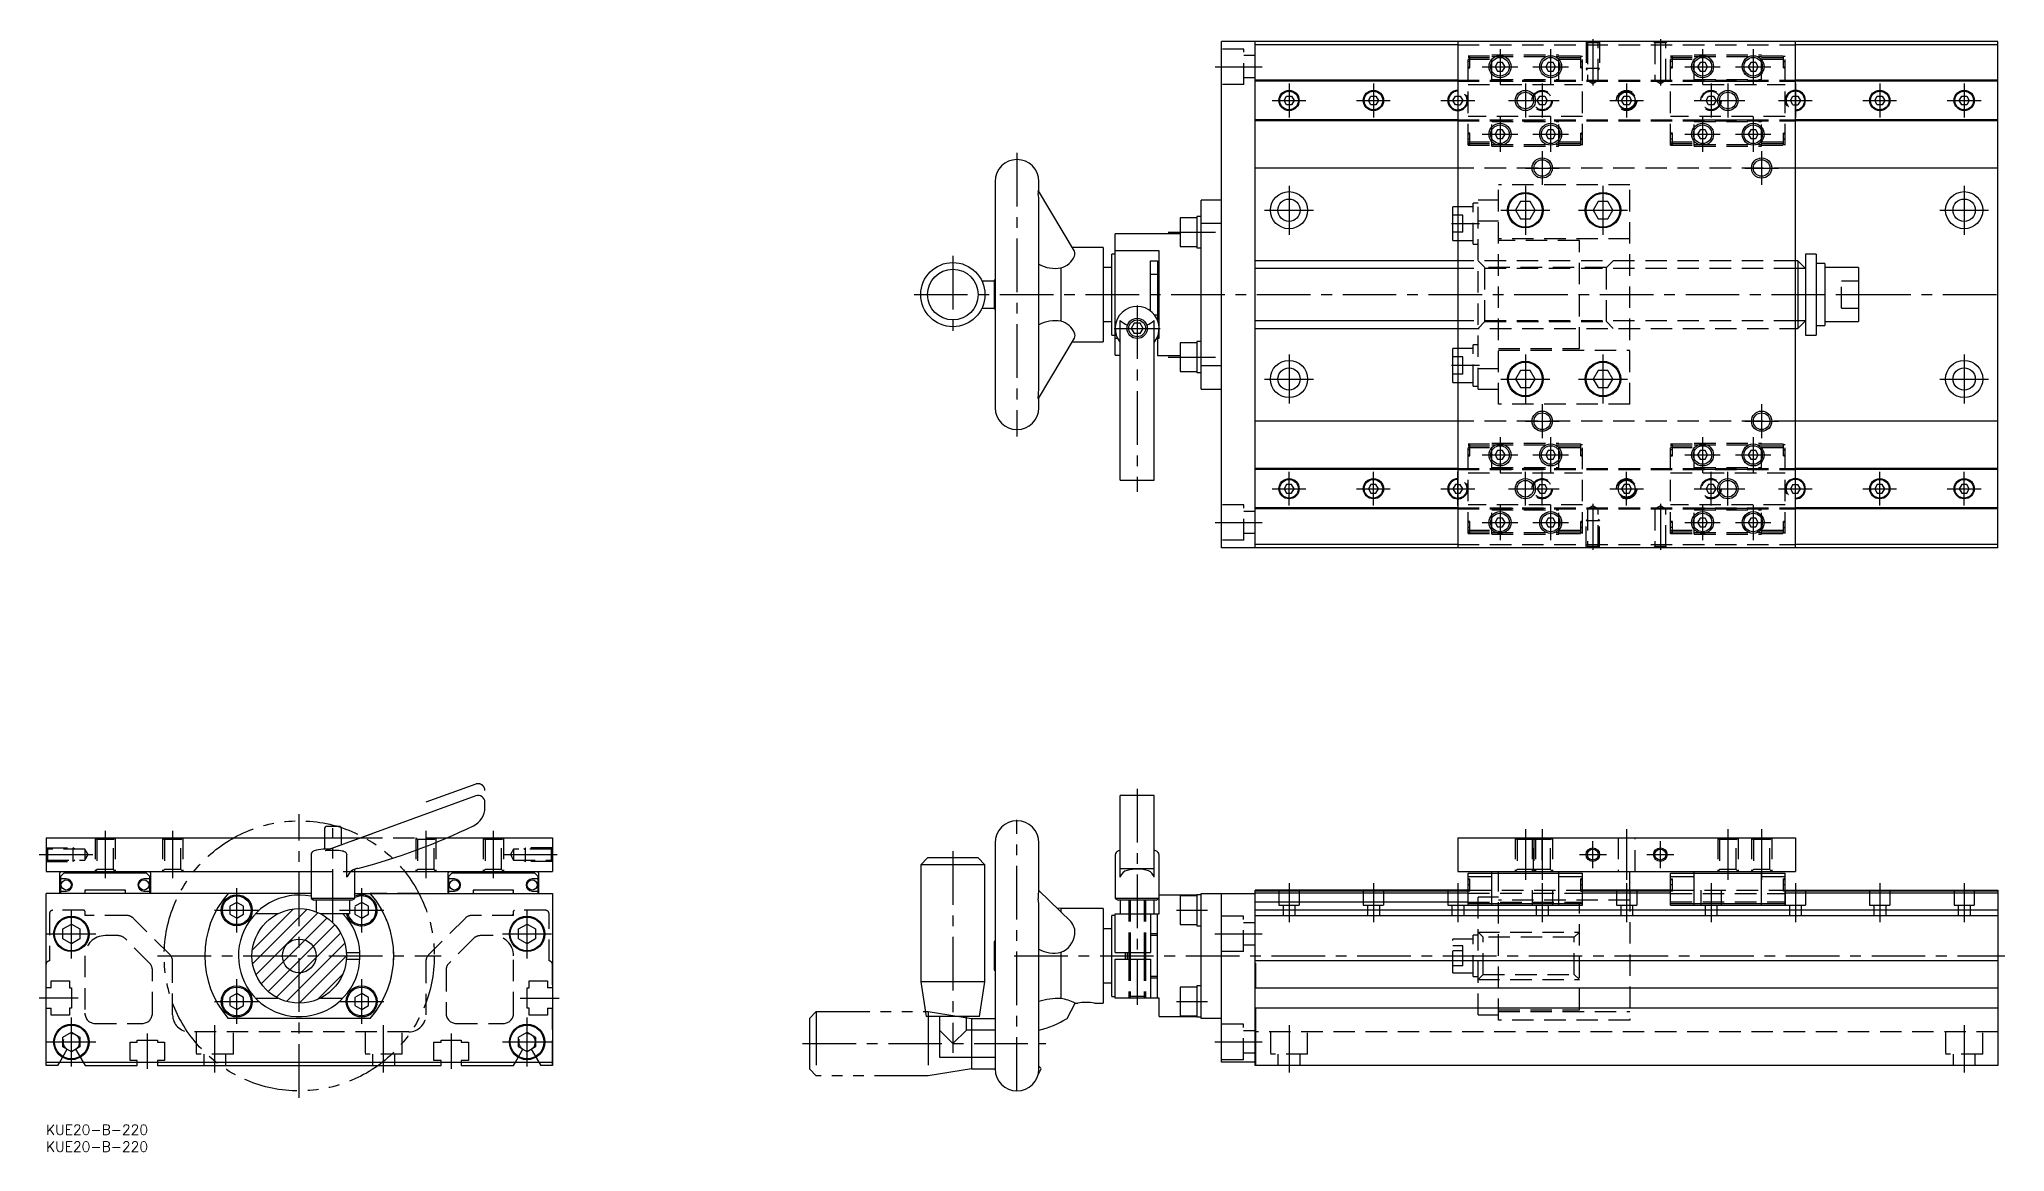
# Model space of a CAD drawing. Extents: x -2 to 580, y -8 to 322.
import ezdxf

# ---------------------------------------------------------------- set-up
doc = ezdxf.new("R2010")
doc.units = 0
doc.header["$LTSCALE"] = 0.5
for name, pattern in [('CENTER', [50.8, 31.75, -6.35, 6.35, -6.35]), ('DASHED', [19.05, 12.7, -6.35]), ('PHANTOM', [63.5, 31.75, -6.35, 6.35, -6.35, 6.35, -6.35])]:
    doc.linetypes.add(name, pattern=pattern)
for name, color, linetype in [('MSM_CENTER', 1, 'CENTER'), ('MSM_CONTINUOUS', 7, 'CONTINUOUS'), ('MSM_DASHED', 4, 'DASHED'), ('MSM_IMAGINARY', 6, 'PHANTOM'), ('MSM_NARROW', 5, 'CONTINUOUS'), ('MSM_PART_NUMBER', 7, 'CONTINUOUS')]:
    doc.layers.add(name, color=color, linetype=linetype)
doc.styles.get("Standard").update_dxf_attribs({"font": 'txt.shx', "height": 3, "bigfont": 'bigfont.shx'})

# ---------------------------------------------------------------- blocks, each defined once
blk = doc.blocks.new('*U6')
at = {"layer": 'MSM_PART_NUMBER'}
blk.add_text('KUE20-B-220', height=3, dxfattribs=at).set_placement((0, -3))
blk = doc.blocks.new('*U7')
at = {"layer": 'MSM_PART_NUMBER'}
blk.add_text('KUE20-B-220', height=3, dxfattribs=at).set_placement((0, -8))

msp = doc.modelspace()

# ---------------------------------------------------------------- linework, layer by layer
at = {"layer": 'MSM_CENTER'}
for p, q in [((458.23, 321.5), (458.23, 307.82)), ((478.23, 321.5), (478.23, 307.82)), ((421.81, 314.88), (421.26, 314.88)), ((430.73, 318.63), (430.73, 308.13)), ((445.73, 318.63), (445.73, 308.13)), ((455.21, 314.88), (454.66, 314.88)), ((481.81, 314.88), (481.26, 314.88)), ((490.73, 318.63), (490.73, 308.13)), ((505.73, 318.63), (505.73, 308.13)), ((515.21, 314.88), (514.66, 314.88)), ((346.31, 313.38), (360.31, 313.38)), ((425.48, 313.38), (435.98, 313.38)), ((440.48, 313.38), (450.98, 313.38)), ((485.48, 313.38), (495.98, 313.38)), ((500.48, 313.38), (510.98, 313.38)), ((363.23, 303.38), (373.23, 303.38)), ((368.23, 308.38), (368.23, 298.38)), ((388.23, 303.38), (398.23, 303.38)), ((393.23, 308.38), (393.23, 298.38)), ((413.23, 303.38), (423.23, 303.38)), ((418.23, 308.38), (418.23, 298.38)), ((433.23, 303.38), (448.23, 303.38)), ((438.23, 308.38), (438.23, 298.38)), ((443.23, 308.38), (443.23, 298.38)), ((463.23, 303.38), (473.23, 303.38)), ((468.23, 308.38), (468.23, 298.38)), ((488.23, 303.38), (503.23, 303.38)), ((493.23, 308.38), (493.23, 298.38)), ((498.23, 308.38), (498.23, 298.38)), ((513.23, 303.38), (523.23, 303.38)), ((518.23, 308.38), (518.23, 298.38)), ((538.23, 303.38), (548.23, 303.38)), ((543.23, 308.38), (543.23, 298.38)), ((563.23, 303.38), (573.23, 303.38)), ((568.23, 308.38), (568.23, 298.38)), ((430.73, 298.63), (430.73, 288.13)), ((445.73, 298.63), (445.73, 288.13)), ((490.73, 298.63), (490.73, 288.13)), ((505.73, 298.63), (505.73, 288.13)), ((421.81, 291.88), (421.26, 291.88)), ((425.48, 293.38), (435.98, 293.38)), ((440.48, 293.38), (450.98, 293.38)), ((455.21, 291.88), (454.66, 291.88)), ((481.81, 291.88), (481.26, 291.88)), ((485.48, 293.38), (495.98, 293.38)), ((500.48, 293.38), (510.98, 293.38)), ((515.21, 291.88), (514.66, 291.88)), ((287.63, 287.88), (287.63, 203.88)), ((443.23, 288.38), (443.23, 278.38)), ((508.23, 288.38), (508.23, 278.38)), ((438.23, 283.38), (448.23, 283.38)), ((503.23, 283.38), (513.23, 283.38)), ((368.23, 278.13), (368.23, 263.63)), ((438.23, 278.13), (438.23, 263.63)), ((461.23, 278.13), (461.23, 263.63)), ((568.23, 278.13), (568.23, 263.63)), ((360.98, 270.88), (375.48, 270.88)), ((430.98, 270.88), (445.48, 270.88)), ((453.98, 270.88), (468.48, 270.88)), ((560.98, 270.88), (575.48, 270.88)), ((332.41, 264.38), (346.41, 264.38)), ((424.61, 266.88), (416.36, 266.88)), ((268.63, 257.38), (268.63, 234.38)), ((257.13, 245.88), (580.23, 245.88)), ((323.23, 242.7), (323.23, 187.44)), ((316.41, 235.88), (330.06, 235.88)), ((332.41, 227.38), (346.41, 227.38)), ((368.23, 228.13), (368.23, 213.63)), ((438.23, 228.13), (438.23, 213.63)), ((461.23, 228.13), (461.23, 213.63)), ((568.23, 228.13), (568.23, 213.63)), ((424.61, 224.88), (416.36, 224.88)), ((360.98, 220.88), (375.48, 220.88)), ((430.98, 220.88), (445.48, 220.88)), ((453.98, 220.88), (468.48, 220.88)), ((560.98, 220.88), (575.48, 220.88)), ((443.23, 213.38), (443.23, 203.38)), ((508.23, 213.38), (508.23, 203.38)), ((438.23, 208.38), (448.23, 208.38)), ((503.23, 208.38), (513.23, 208.38)), ((421.81, 199.88), (421.26, 199.88)), ((425.48, 198.38), (435.98, 198.38)), ((430.73, 203.63), (430.73, 193.13)), ((440.48, 198.38), (450.98, 198.38)), ((445.73, 203.63), (445.73, 193.13)), ((455.21, 199.88), (454.66, 199.88)), ((481.81, 199.88), (481.26, 199.88)), ((485.48, 198.38), (495.98, 198.38)), ((490.73, 203.63), (490.73, 193.13)), ((500.48, 198.38), (510.98, 198.38)), ((505.73, 203.63), (505.73, 193.13)), ((515.21, 199.88), (514.66, 199.88)), ((368.23, 183.38), (368.23, 193.38)), ((393.23, 183.38), (393.23, 193.38)), ((418.23, 183.38), (418.23, 193.38)), ((438.23, 183.38), (438.23, 193.38)), ((443.23, 183.38), (443.23, 193.38)), ((468.23, 183.38), (468.23, 193.38)), ((493.23, 183.38), (493.23, 193.38)), ((498.23, 183.38), (498.23, 193.38)), ((518.23, 183.38), (518.23, 193.38)), ((543.23, 183.38), (543.23, 193.38)), ((568.23, 183.38), (568.23, 193.38)), ((363.23, 188.38), (373.23, 188.38)), ((388.23, 188.38), (398.23, 188.38)), ((413.23, 188.38), (423.23, 188.38)), ((433.23, 188.38), (448.23, 188.38)), ((463.23, 188.38), (473.23, 188.38)), ((488.23, 188.38), (503.23, 188.38)), ((513.23, 188.38), (523.23, 188.38)), ((538.23, 188.38), (548.23, 188.38)), ((563.23, 188.38), (573.23, 188.38)), ((430.73, 183.63), (430.73, 173.13)), ((445.73, 183.63), (445.73, 173.13)), ((458.23, 183.94), (458.23, 170.26)), ((478.23, 183.94), (478.23, 170.26)), ((490.73, 183.63), (490.73, 173.13)), ((505.73, 183.63), (505.73, 173.13)), ((346.31, 178.38), (360.31, 178.38)), ((421.81, 176.88), (421.26, 176.88)), ((425.48, 178.38), (435.98, 178.38)), ((440.48, 178.38), (450.98, 178.38)), ((455.21, 176.88), (454.66, 176.88)), ((481.81, 176.88), (481.26, 176.88)), ((485.48, 178.38), (495.98, 178.38)), ((500.48, 178.38), (510.98, 178.38)), ((515.21, 176.88), (514.66, 176.88)), ((323.23, 99.5), (323.23, 35.5)), ((75, 8), (75, 92)), ((85, 59.8), (85, 87.8)), ((287.63, 10), (287.63, 90.33)), ((438.23, 87.5), (438.23, 72.5)), ((443.23, 87.5), (443.23, 72.5)), ((468.23, 87.5), (468.23, 72.5)), ((498.23, 87.5), (498.23, 72.5)), ((508.23, 87.5), (508.23, 72.5)), ((17.5, 87), (17.5, 73)), ((37.5, 87), (37.5, 73)), ((112.5, 87), (112.5, 73)), ((132.5, 87), (132.5, 73)), ((458.23, 76), (458.23, 84)), ((478.23, 76), (478.23, 84)), ((-2, 80), (14.44, 80)), ((135.56, 80), (152, 80)), ((268.63, 81), (268.63, 21.25)), ((454.23, 80), (462.23, 80)), ((474.23, 80), (482.23, 80)), ((56.5, 56.9), (56.5, 70.1)), ((93.5, 56.9), (93.5, 70.1)), ((368.23, 71.5), (368.23, 60)), ((393.23, 71.5), (393.23, 60)), ((418.23, 71.5), (418.23, 60)), ((421.81, 71), (421.26, 71)), ((443.23, 71.5), (443.23, 60)), ((455.21, 71), (454.66, 71)), ((468.23, 71.5), (468.23, 60)), ((481.81, 71), (481.26, 71)), ((493.23, 71.5), (493.23, 60)), ((515.21, 71), (514.66, 71)), ((518.23, 71.5), (518.23, 60)), ((543.23, 71.5), (543.23, 60)), ((568.23, 71.5), (568.23, 60)), ((7.5, 49.25), (7.5, 63.75)), ((49.9, 63.5), (63.1, 63.5)), ((86.9, 63.5), (100.1, 63.5)), ((142.5, 49.25), (142.5, 63.75)), ((334.93, 63.5), (344.03, 63.5)), ((0.25, 56.5), (14.75, 56.5)), ((135.25, 56.5), (149.75, 56.5)), ((346.23, 56.5), (360.23, 56.5)), ((33, 50), (117, 50)), ((286.83, 50), (580.23, 50)), ((56.5, 29.9), (56.5, 43.1)), ((93.5, 29.9), (93.5, 43.1)), ((9.5, 37.5), (-2, 37.5)), ((49.9, 36.5), (63.1, 36.5)), ((86.9, 36.5), (100.1, 36.5)), ((140.5, 37.5), (152, 37.5)), ((334.93, 36.5), (344.03, 36.5)), ((7.5, 17.25), (7.5, 31.75)), ((50, 15.5), (50, 29.5)), ((100, 15.5), (100, 29.5)), ((142.5, 17.25), (142.5, 31.75)), ((368.23, 29.5), (368.23, 15.5)), ((568.23, 29.5), (568.23, 15.5)), ((0.25, 24.5), (14.75, 24.5)), ((30, 27), (30, 16.5)), ((120, 27), (120, 16.5)), ((135.25, 24.5), (149.75, 24.5)), ((224.13, 24), (296.13, 24)), ((346.23, 24.5), (360.28, 24.5))]:
    msp.add_line(p, q, dxfattribs=at)
at = {"layer": 'MSM_CONTINUOUS'}
for p, q in [((348.23, 170.88), (348.23, 320.88)), ((358.23, 320.88), (348.23, 320.88)), ((358.23, 170.88), (358.23, 320.88)), ((358.23, 320.83), (358.28, 320.83)), ((578.23, 320.88), (358.28, 320.88)), ((358.28, 320.88), (358.28, 320.83)), ((418.23, 320.88), (418.23, 170.88)), ((518.23, 170.88), (518.23, 320.88)), ((578.23, 170.88), (578.23, 320.88)), ((418.23, 319.88), (358.23, 319.88)), ((429.99, 314.66), (429.26, 313.38)), ((431.47, 314.66), (429.99, 314.66)), ((432.21, 313.38), (431.47, 314.66)), ((444.99, 314.66), (444.26, 313.38)), ((446.47, 314.66), (444.99, 314.66)), ((447.21, 313.38), (446.47, 314.66)), ((489.99, 314.66), (489.26, 313.38)), ((491.47, 314.66), (489.99, 314.66)), ((492.21, 313.38), (491.47, 314.66)), ((504.99, 314.66), (504.26, 313.38)), ((506.47, 314.66), (504.99, 314.66)), ((507.21, 313.38), (506.47, 314.66)), ((578.23, 319.88), (518.23, 319.88)), ((418.23, 309.38), (358.23, 309.38)), ((418.23, 309.08), (358.23, 309.08)), ((429.26, 313.38), (429.99, 312.1)), ((429.99, 312.1), (431.47, 312.1)), ((431.47, 312.1), (432.21, 313.38)), ((444.26, 313.38), (444.99, 312.1)), ((444.99, 312.1), (446.47, 312.1)), ((446.47, 312.1), (447.21, 313.38)), ((489.26, 313.38), (489.99, 312.1)), ((489.99, 312.1), (491.47, 312.1)), ((491.47, 312.1), (492.21, 313.38)), ((504.26, 313.38), (504.99, 312.1)), ((504.99, 312.1), (506.47, 312.1)), ((506.47, 312.1), (507.21, 313.38)), ((578.23, 309.38), (518.23, 309.38)), ((578.18, 309.08), (518.23, 309.08)), ((578.18, 297.38), (578.18, 309.38)), ((366.76, 303.38), (367.49, 304.66)), ((367.49, 302.1), (366.76, 303.38)), ((367.49, 304.66), (368.97, 304.66)), ((368.97, 304.66), (369.71, 303.38)), ((369.71, 303.38), (368.97, 302.1)), ((391.76, 303.38), (392.49, 304.66)), ((392.49, 302.1), (391.76, 303.38)), ((392.49, 304.66), (393.97, 304.66)), ((393.97, 304.66), (394.71, 303.38)), ((394.71, 303.38), (393.97, 302.1)), ((416.76, 303.38), (417.49, 304.66)), ((417.49, 302.1), (416.76, 303.38)), ((417.49, 304.66), (418.23, 304.66)), ((466.76, 303.38), (467.49, 304.66)), ((467.49, 302.1), (466.76, 303.38)), ((467.49, 304.66), (468.97, 304.66)), ((468.97, 304.66), (469.71, 303.38)), ((469.71, 303.38), (468.97, 302.1)), ((518.23, 304.66), (518.97, 304.66)), ((518.97, 304.66), (519.71, 303.38)), ((519.71, 303.38), (518.97, 302.1)), ((541.76, 303.38), (542.49, 304.66)), ((542.49, 302.1), (541.76, 303.38)), ((542.49, 304.66), (543.97, 304.66)), ((543.97, 304.66), (544.71, 303.38)), ((544.71, 303.38), (543.97, 302.1)), ((566.76, 303.38), (567.49, 304.66)), ((567.49, 302.1), (566.76, 303.38)), ((567.49, 304.66), (568.97, 304.66)), ((568.97, 304.66), (569.71, 303.38)), ((569.71, 303.38), (568.97, 302.1)), ((418.23, 297.68), (358.23, 297.68)), ((418.23, 297.38), (358.23, 297.38)), ((368.97, 302.1), (367.49, 302.1)), ((393.97, 302.1), (392.49, 302.1)), ((418.23, 302.1), (417.49, 302.1)), ((468.97, 302.1), (467.49, 302.1)), ((518.23, 302.1), (518.97, 302.1)), ((578.18, 297.68), (518.23, 297.68)), ((578.18, 297.38), (518.23, 297.38)), ((543.97, 302.1), (542.49, 302.1)), ((568.97, 302.1), (567.49, 302.1)), ((429.99, 294.66), (429.26, 293.38)), ((429.26, 293.38), (429.99, 292.1)), ((431.47, 294.66), (429.99, 294.66)), ((429.99, 292.1), (431.47, 292.1)), ((432.21, 293.38), (431.47, 294.66)), ((431.47, 292.1), (432.21, 293.38)), ((444.99, 294.66), (444.26, 293.38)), ((444.26, 293.38), (444.99, 292.1)), ((446.47, 294.66), (444.99, 294.66)), ((444.99, 292.1), (446.47, 292.1)), ((447.21, 293.38), (446.47, 294.66)), ((446.47, 292.1), (447.21, 293.38)), ((489.99, 294.66), (489.26, 293.38)), ((489.26, 293.38), (489.99, 292.1)), ((491.47, 294.66), (489.99, 294.66)), ((489.99, 292.1), (491.47, 292.1)), ((492.21, 293.38), (491.47, 294.66)), ((491.47, 292.1), (492.21, 293.38)), ((504.99, 294.66), (504.26, 293.38)), ((504.26, 293.38), (504.99, 292.1)), ((506.47, 294.66), (504.99, 294.66)), ((504.99, 292.1), (506.47, 292.1)), ((507.21, 293.38), (506.47, 294.66)), ((506.47, 292.1), (507.21, 293.38)), ((418.23, 283.38), (358.23, 283.38)), ((578.23, 283.38), (518.23, 283.38)), ((281.13, 279.38), (281.13, 212.38)), ((304.63, 258.74), (294.04, 276.64)), ((294.13, 276.47), (294.13, 279.38)), ((342.23, 217.88), (342.23, 273.88)), ((348.23, 273.88), (342.23, 273.88)), ((294.13, 218.41), (294.13, 273.35)), ((335.93, 268.63), (335.93, 260.13)), ((340.93, 268.63), (335.93, 268.63)), ((340.93, 268.98), (340.93, 259.78)), ((342.23, 268.98), (340.93, 268.98)), ((416.73, 261.88), (416.73, 271.88)), ((418.23, 271.88), (416.73, 271.88)), ((436.77, 273.42), (435.3, 270.88)), ((435.3, 270.88), (436.77, 268.34)), ((439.7, 273.42), (436.77, 273.42)), ((436.77, 268.34), (439.7, 268.34)), ((441.17, 270.88), (439.7, 273.42)), ((439.7, 268.34), (441.17, 270.88)), ((459.77, 273.42), (458.3, 270.88)), ((458.3, 270.88), (459.77, 268.34)), ((462.7, 273.42), (459.77, 273.42)), ((459.77, 268.34), (462.7, 268.34)), ((464.17, 270.88), (462.7, 273.42)), ((462.7, 268.34), (464.17, 270.88)), ((316.73, 227.91), (316.73, 263.88)), ((335.93, 263.88), (316.73, 263.88)), ((348.23, 266.9), (342.23, 266.9)), ((313.13, 259.88), (303.95, 259.88)), ((313.13, 259.88), (313.13, 231.88)), ((315.73, 233.88), (315.73, 257.88)), ((316.73, 257.88), (315.73, 257.88)), ((329.73, 258.83), (316.73, 258.83)), ((329.73, 232.93), (329.73, 258.83)), ((335.93, 260.13), (340.93, 260.13)), ((340.93, 259.78), (342.23, 259.78)), ((416.73, 261.88), (418.23, 261.88)), ((521.23, 257.88), (521.23, 233.88)), ((524.43, 257.88), (521.23, 257.88)), ((524.43, 257.88), (524.43, 233.88)), ((300.63, 253.78), (300.63, 237.98)), ((315.73, 253.88), (313.13, 253.88)), ((327.23, 255.88), (329.23, 255.88)), ((327.23, 241), (327.23, 255.88)), ((329.23, 251.88), (327.23, 251.88)), ((329.23, 255.88), (329.23, 238.38)), ((418.23, 255.88), (358.23, 255.88)), ((518.98, 255.88), (518.23, 255.88)), ((521.23, 253.63), (518.98, 255.88)), ((518.98, 255.88), (518.98, 235.88)), ((526.93, 255.08), (524.43, 255.08)), ((526.93, 255.08), (526.93, 236.68)), ((536.93, 253.88), (526.93, 253.88)), ((536.93, 253.88), (536.93, 237.88)), ((280.83, 249.88), (277.25, 249.88)), ((280.83, 250.13), (280.83, 241.63)), ((281.13, 250.13), (280.83, 250.13)), ((277.25, 241.88), (280.83, 241.88)), ((280.83, 241.63), (281.13, 241.63)), ((328.36, 239.88), (329.23, 239.88)), ((294.04, 215.13), (304.63, 233.02)), ((313.13, 237.88), (315.73, 237.88)), ((315.73, 233.88), (316.73, 233.88)), ((316.73, 232.93), (317.44, 232.93)), ((318.23, 190.88), (318.23, 238.21)), ((322.37, 237.38), (321.5, 235.88)), ((321.5, 235.88), (322.37, 234.38)), ((324.1, 237.38), (322.37, 237.38)), ((324.1, 234.38), (322.37, 234.38)), ((324.97, 235.88), (324.1, 237.38)), ((324.1, 234.38), (324.97, 235.88)), ((328.23, 190.88), (328.23, 238.21)), ((329.23, 233.38), (329.23, 227.88)), ((329.23, 232.93), (329.73, 232.93)), ((358.23, 235.88), (418.23, 235.88)), ((518.23, 235.88), (518.98, 235.88)), ((518.98, 235.88), (521.23, 238.13)), ((521.23, 233.88), (524.43, 233.88)), ((524.43, 236.68), (526.93, 236.68)), ((526.93, 237.88), (536.93, 237.88)), ((303.95, 231.88), (313.13, 231.88)), ((316.73, 227.91), (318.23, 227.91)), ((329.23, 227.88), (335.93, 227.88)), ((335.93, 231.63), (335.93, 223.13)), ((340.93, 231.63), (335.93, 231.63)), ((340.93, 231.98), (340.93, 222.78)), ((342.23, 231.98), (340.93, 231.98)), ((418.23, 229.88), (416.73, 229.88)), ((416.73, 219.88), (416.73, 229.88)), ((335.93, 223.13), (340.93, 223.13)), ((340.93, 222.78), (342.23, 222.78)), ((342.23, 224.86), (348.23, 224.86)), ((436.77, 223.42), (435.3, 220.88)), ((439.7, 223.42), (436.77, 223.42)), ((441.17, 220.88), (439.7, 223.42)), ((459.77, 223.42), (458.3, 220.88)), ((462.7, 223.42), (459.77, 223.42)), ((464.17, 220.88), (462.7, 223.42)), ((342.23, 217.88), (348.23, 217.88)), ((416.73, 219.88), (418.23, 219.88)), ((435.3, 220.88), (436.77, 218.34)), ((436.77, 218.34), (439.7, 218.34)), ((439.7, 218.34), (441.17, 220.88)), ((458.3, 220.88), (459.77, 218.34)), ((459.77, 218.34), (462.7, 218.34)), ((462.7, 218.34), (464.17, 220.88)), ((294.13, 212.38), (294.13, 215.28)), ((418.23, 208.38), (358.23, 208.38)), ((578.23, 208.38), (518.23, 208.38)), ((429.99, 199.66), (429.26, 198.38)), ((429.26, 198.38), (429.99, 197.1)), ((431.47, 199.66), (429.99, 199.66)), ((432.21, 198.38), (431.47, 199.66)), ((431.47, 197.1), (432.21, 198.38)), ((444.99, 199.66), (444.26, 198.38)), ((444.26, 198.38), (444.99, 197.1)), ((446.47, 199.66), (444.99, 199.66)), ((447.21, 198.38), (446.47, 199.66)), ((446.47, 197.1), (447.21, 198.38)), ((489.99, 199.66), (489.26, 198.38)), ((489.26, 198.38), (489.99, 197.1)), ((491.47, 199.66), (489.99, 199.66)), ((492.21, 198.38), (491.47, 199.66)), ((491.47, 197.1), (492.21, 198.38)), ((504.99, 199.66), (504.26, 198.38)), ((504.26, 198.38), (504.99, 197.1)), ((506.47, 199.66), (504.99, 199.66)), ((507.21, 198.38), (506.47, 199.66)), ((506.47, 197.1), (507.21, 198.38)), ((418.23, 194.38), (358.23, 194.38)), ((418.23, 194.08), (358.23, 194.08)), ((429.99, 197.1), (431.47, 197.1)), ((444.99, 197.1), (446.47, 197.1)), ((489.99, 197.1), (491.47, 197.1)), ((504.99, 197.1), (506.47, 197.1)), ((578.18, 194.38), (518.23, 194.38)), ((578.18, 194.08), (518.23, 194.08)), ((578.18, 182.38), (578.18, 194.38)), ((318.23, 190.88), (328.23, 190.88)), ((367.49, 189.66), (366.76, 188.38)), ((366.76, 188.38), (367.49, 187.1)), ((368.97, 189.66), (367.49, 189.66)), ((367.49, 187.1), (368.97, 187.1)), ((369.71, 188.38), (368.97, 189.66)), ((368.97, 187.1), (369.71, 188.38)), ((392.49, 189.66), (391.76, 188.38)), ((391.76, 188.38), (392.49, 187.1)), ((393.97, 189.66), (392.49, 189.66)), ((392.49, 187.1), (393.97, 187.1)), ((394.71, 188.38), (393.97, 189.66)), ((393.97, 187.1), (394.71, 188.38)), ((417.49, 189.66), (416.76, 188.38)), ((416.76, 188.38), (417.49, 187.1)), ((418.23, 189.66), (417.49, 189.66)), ((417.49, 187.1), (418.23, 187.1)), ((467.49, 189.66), (466.76, 188.38)), ((466.76, 188.38), (467.49, 187.1)), ((468.97, 189.66), (467.49, 189.66)), ((467.49, 187.1), (468.97, 187.1)), ((469.71, 188.38), (468.97, 189.66)), ((468.97, 187.1), (469.71, 188.38)), ((518.23, 189.66), (518.97, 189.66)), ((518.23, 187.1), (518.97, 187.1)), ((519.71, 188.38), (518.97, 189.66)), ((518.97, 187.1), (519.71, 188.38)), ((542.49, 189.66), (541.76, 188.38)), ((541.76, 188.38), (542.49, 187.1)), ((543.97, 189.66), (542.49, 189.66)), ((542.49, 187.1), (543.97, 187.1)), ((544.71, 188.38), (543.97, 189.66)), ((543.97, 187.1), (544.71, 188.38)), ((567.49, 189.66), (566.76, 188.38)), ((566.76, 188.38), (567.49, 187.1)), ((568.97, 189.66), (567.49, 189.66)), ((567.49, 187.1), (568.97, 187.1)), ((569.71, 188.38), (568.97, 189.66)), ((568.97, 187.1), (569.71, 188.38)), ((418.23, 182.68), (358.23, 182.68)), ((418.23, 182.38), (358.23, 182.38)), ((578.18, 182.68), (518.23, 182.68)), ((578.23, 182.38), (518.23, 182.38)), ((429.99, 179.66), (429.26, 178.38)), ((429.26, 178.38), (429.99, 177.1)), ((431.47, 179.66), (429.99, 179.66)), ((429.99, 177.1), (431.47, 177.1)), ((432.21, 178.38), (431.47, 179.66)), ((431.47, 177.1), (432.21, 178.38)), ((444.99, 179.66), (444.26, 178.38)), ((444.26, 178.38), (444.99, 177.1)), ((446.47, 179.66), (444.99, 179.66)), ((444.99, 177.1), (446.47, 177.1)), ((447.21, 178.38), (446.47, 179.66)), ((446.47, 177.1), (447.21, 178.38)), ((489.99, 179.66), (489.26, 178.38)), ((489.26, 178.38), (489.99, 177.1)), ((491.47, 179.66), (489.99, 179.66)), ((489.99, 177.1), (491.47, 177.1)), ((492.21, 178.38), (491.47, 179.66)), ((491.47, 177.1), (492.21, 178.38)), ((504.99, 179.66), (504.26, 178.38)), ((504.26, 178.38), (504.99, 177.1)), ((506.47, 179.66), (504.99, 179.66)), ((504.99, 177.1), (506.47, 177.1)), ((507.21, 178.38), (506.47, 179.66)), ((506.47, 177.1), (507.21, 178.38)), ((358.23, 170.88), (348.23, 170.88)), ((418.23, 171.88), (358.23, 171.88)), ((358.28, 170.93), (358.23, 170.93)), ((358.28, 170.93), (358.28, 170.88)), ((578.23, 170.88), (358.28, 170.88)), ((578.23, 171.88), (518.23, 171.88)), ((127.32, 97.38), (82.66, 81.13)), ((130, 93.95), (130, 95.5)), ((318.23, 73.36), (318.23, 97.5)), ((328.23, 97.5), (318.23, 97.5)), ((328.23, 73.36), (328.23, 97.5)), ((82.5, 87.8), (82.5, 81.62)), ((87, 88.3), (83, 88.3)), ((87.5, 82.89), (87.5, 87.8)), ((0, 85), (82.5, 85)), ((0, 85), (0, 75)), ((84.03, 81.62), (82, 81.62)), ((87.5, 85), (93.31, 85)), ((118.89, 85), (150, 85)), ((150, 85), (150, 75)), ((281.13, 83.5), (281.13, 16.5)), ((294.13, 69.17), (294.13, 83.5)), ((418.23, 85), (418.23, 75)), ((418.23, 85), (518.23, 85)), ((518.23, 85), (518.23, 75)), ((78.5, 79.87), (78.5, 67)), ((89.15, 73.36), (89.15, 79.87)), ((91.5, 67), (91.5, 75.7)), ((261.13, 79), (259.13, 77)), ((259.13, 77), (259.13, 42.33)), ((278.13, 77), (259.13, 77)), ((276.13, 79), (261.13, 79)), ((278.13, 77), (276.13, 79)), ((278.13, 42.33), (278.13, 77)), ((316.73, 79.87), (316.73, 67)), ((318.23, 75.92), (328.23, 75.92)), ((329.73, 62.5), (329.73, 79.87)), ((0, 75), (78.5, 75)), ((4.5, 75), (4, 74.5)), ((4, 74.5), (4, 68.5)), ((5.25, 74.5), (4.25, 73.5)), ((4.25, 73.5), (4.25, 68.5)), ((6, 72.8), (4.25, 72.8)), ((29.75, 74.5), (5.25, 74.5)), ((11.75, 74.5), (11.25, 75)), ((23.75, 75), (23.25, 74.5)), ((30.75, 72.8), (29, 72.8)), ((30.75, 73.5), (29.75, 74.5)), ((31, 74.5), (30.5, 75)), ((30.75, 68.5), (30.75, 73.5)), ((31, 68.5), (31, 74.5)), ((91.5, 75), (150, 75)), ((119.5, 75), (119, 74.5)), ((119, 74.5), (119, 68.5)), ((120.25, 74.5), (119.25, 73.5)), ((119.25, 73.5), (119.25, 68.5)), ((121, 72.8), (119.25, 72.8)), ((144.75, 74.5), (120.25, 74.5)), ((126.75, 74.5), (126.25, 75)), ((138.75, 75), (138.25, 74.5)), ((145.75, 72.8), (144, 72.8)), ((145.75, 73.5), (144.75, 74.5)), ((146, 74.5), (145.5, 75)), ((145.75, 68.5), (145.75, 73.5)), ((146, 68.5), (146, 74.5)), ((418.23, 75), (518.23, 75)), ((421.28, 74.5), (455.18, 74.5)), ((421.28, 65), (421.28, 74.5)), ((421.28, 73.5), (428.28, 73.5)), ((421.28, 72.8), (421.78, 72.8)), ((421.78, 72.5), (421.28, 72.5)), ((421.78, 69.2), (421.78, 72.8)), ((428.28, 65), (428.28, 75)), ((448.18, 65), (448.18, 75)), ((448.18, 73.5), (455.18, 73.5)), ((454.68, 69.2), (454.68, 72.8)), ((455.18, 72.8), (454.68, 72.8)), ((455.18, 72.5), (454.68, 72.5)), ((455.18, 65), (455.18, 74.5)), ((469.23, 69.5), (469.23, 75)), ((481.28, 65), (481.28, 74.5)), ((481.28, 74.5), (515.18, 74.5)), ((481.28, 73.5), (488.28, 73.5)), ((481.28, 72.8), (481.78, 72.8)), ((481.78, 72.5), (481.28, 72.5)), ((481.78, 69.2), (481.78, 72.8)), ((488.28, 65), (488.28, 75)), ((508.18, 65), (508.18, 75)), ((508.18, 73.5), (515.18, 73.5)), ((515.18, 72.8), (514.68, 72.8)), ((514.68, 69.2), (514.68, 72.8)), ((515.18, 72.5), (514.68, 72.5)), ((515.18, 65), (515.18, 74.5)), ((0, 17.5), (0, 68.5)), ((78.5, 68.5), (0, 68.5)), ((4.25, 69.2), (6, 69.2)), ((23.5, 69.5), (11.5, 69.5)), ((11.8, 69.5), (11.5, 69.2)), ((11.5, 69.5), (11.5, 68.55)), ((23.5, 69.2), (23.2, 69.5)), ((23.5, 68.55), (23.5, 69.5)), ((29, 69.2), (30.75, 69.2)), ((56.5, 65.86), (54.46, 64.68)), ((54.46, 64.68), (54.46, 62.32)), ((58.54, 64.68), (56.5, 65.86)), ((58.54, 62.32), (58.54, 64.68)), ((78.5, 67), (79.37, 66.5)), ((91.5, 67), (78.5, 67)), ((90.63, 66.5), (79.37, 66.5)), ((80, 66.5), (80, 63.08)), ((90, 62.5), (90, 66.5)), ((90.63, 66.5), (91.5, 67)), ((91.46, 64.48), (91.46, 62.32)), ((91.5, 68.5), (150, 68.5)), ((93.5, 65.86), (91.5, 64.7)), ((95.54, 64.68), (93.5, 65.86)), ((95.54, 62.32), (95.54, 64.68)), ((119.25, 69.2), (121, 69.2)), ((138.5, 69.5), (126.5, 69.5)), ((126.8, 69.5), (126.5, 69.2)), ((126.5, 69.5), (126.5, 68.55)), ((138.5, 69.2), (138.2, 69.5)), ((138.5, 68.55), (138.5, 69.5)), ((144, 69.2), (145.75, 69.2)), ((150, 68.5), (150, 17.5)), ((303.56, 60.15), (294.13, 69.35)), ((294.13, 16.5), (294.13, 64.22)), ((300.63, 64), (299.51, 64.1)), ((329.73, 67), (316.73, 67)), ((316.73, 67), (317.6, 66.5)), ((328.87, 66.5), (317.6, 66.5)), ((318.23, 66.5), (318.23, 62.5)), ((328.23, 62.5), (328.23, 66.5)), ((328.87, 66.5), (329.73, 67)), ((340.93, 68), (329.73, 68)), ((340.93, 67.75), (335.93, 67.75)), ((335.93, 67.75), (335.93, 59.25)), ((342.23, 68.1), (340.93, 68.1)), ((340.93, 68.1), (340.93, 58.9)), ((342.23, 31.5), (342.23, 68.5)), ((342.23, 68.5), (358.23, 68.5)), ((348.23, 18.5), (348.23, 68.5)), ((358.23, 17.5), (358.23, 69.5)), ((421.78, 69.5), (358.23, 69.5)), ((421.78, 69.2), (358.23, 69.2)), ((421.28, 68.55), (358.23, 68.55)), ((421.28, 65.95), (358.23, 65.95)), ((421.78, 69.2), (421.28, 69.2)), ((421.28, 65.5), (455.18, 65.5)), ((421.28, 65), (455.18, 65)), ((481.78, 69.5), (454.68, 69.5)), ((454.68, 69.2), (455.18, 69.2)), ((481.28, 69.2), (455.18, 69.2)), ((481.28, 68.55), (455.18, 68.55)), ((481.78, 69.2), (481.28, 69.2)), ((481.28, 65.5), (515.18, 65.5)), ((481.28, 65), (515.18, 65)), ((514.68, 69.5), (578.23, 69.5)), ((578.23, 69.2), (514.68, 69.2)), ((578.23, 68.55), (515.18, 68.55)), ((578.23, 69.5), (578.23, 17.5)), ((4.96, 57.97), (7.5, 59.43)), ((7.5, 59.43), (10.04, 57.97)), ((54.46, 62.32), (56.5, 61.14)), ((56.5, 61.14), (58.54, 62.32)), ((68.7, 62.5), (62.05, 62.5)), ((90, 62.5), (81.3, 62.5)), ((91.46, 62.32), (93.5, 61.14)), ((93.5, 61.14), (95.54, 62.32)), ((139.96, 57.97), (142.5, 59.43)), ((142.5, 59.43), (145.04, 57.97)), ((313.13, 64), (300.63, 64)), ((300.63, 64), (300.63, 63.01)), ((313.13, 64), (313.13, 36)), ((315.73, 38), (315.73, 62)), ((316.73, 62), (315.73, 62)), ((316.73, 51), (316.73, 62.5)), ((316.73, 62.5), (329.73, 62.5)), ((327.23, 62.5), (327.23, 51)), ((329.23, 37.5), (329.23, 62.5)), ((335.93, 59.25), (340.93, 59.25)), ((340.93, 58.9), (342.23, 58.9)), ((578.23, 63.5), (358.23, 63.5)), ((358.23, 62), (578.23, 62)), ((4.96, 55.03), (4.96, 57.97)), ((7.5, 53.57), (4.96, 55.03)), ((10.04, 55.03), (7.5, 53.57)), ((10.04, 57.97), (10.04, 55.03)), ((139.96, 55.03), (139.96, 57.97)), ((142.5, 53.57), (139.96, 55.03)), ((145.04, 55.03), (142.5, 53.57)), ((145.04, 57.97), (145.04, 55.03)), ((281.13, 54.25), (280.83, 54.25)), ((280.83, 54.25), (280.83, 45.75)), ((315.73, 58), (313.13, 58)), ((327.23, 56.63), (329.23, 56.63)), ((329.23, 56), (327.23, 56)), ((88.96, 51), (92.97, 51)), ((88.96, 49), (92.97, 49)), ((300.63, 51.06), (300.63, 37.38)), ((316.73, 51), (327.23, 51)), ((316.73, 49), (327.23, 49)), ((316.73, 37.5), (316.73, 49)), ((319.73, 49), (319.73, 51)), ((320.23, 51), (320.23, 49)), ((320.73, 51.02), (320.73, 49.02)), ((325.73, 51.02), (325.73, 49.02)), ((327.23, 49), (327.23, 37.5)), ((578.23, 48.5), (358.23, 48.5)), ((358.28, 47.81), (358.23, 47.81)), ((358.28, 47.81), (358.28, 40.5)), ((259.13, 42.33), (260.75, 32)), ((278.13, 42.33), (259.13, 42.33)), ((276.52, 32), (278.13, 42.33)), ((280.83, 45.75), (281.13, 45.75)), ((313.13, 42), (315.73, 42)), ((327.23, 44), (329.23, 44)), ((329.23, 43.37), (327.23, 43.37)), ((342.23, 41.1), (340.93, 41.1)), ((340.93, 41.1), (340.93, 31.9)), ((56.5, 38.86), (54.46, 37.68)), ((54.46, 37.68), (54.46, 35.32)), ((54.46, 35.32), (56.5, 34.14)), ((58.54, 37.68), (56.5, 38.86)), ((56.5, 34.14), (58.54, 35.32)), ((58.54, 35.32), (58.54, 37.68)), ((62.05, 37.5), (68.7, 37.5)), ((81.3, 37.5), (87.95, 37.5)), ((93.5, 38.86), (91.46, 37.68)), ((91.46, 37.68), (91.46, 35.32)), ((91.46, 35.32), (93.5, 34.14)), ((95.54, 37.68), (93.5, 38.86)), ((93.5, 34.14), (95.54, 35.32)), ((95.54, 35.32), (95.54, 37.68)), ((302.51, 31.49), (304.82, 36)), ((304.8, 36), (305.63, 36)), ((310.63, 36), (313.13, 36)), ((315.73, 38), (316.73, 38)), ((329.73, 37.5), (316.73, 37.5)), ((329.73, 32), (329.73, 37.5)), ((340.93, 40.75), (335.93, 40.75)), ((335.93, 40.75), (335.93, 32.25)), ((358.23, 40.5), (578.23, 40.5)), ((96.02, 31.5), (53.98, 31.5)), ((276.52, 32), (260.75, 32)), ((264.63, 32), (264.63, 20)), ((272.63, 28), (272.63, 32)), ((329.73, 32), (340.93, 32)), ((335.93, 32.25), (340.93, 32.25)), ((340.93, 31.9), (342.23, 31.9)), ((348.23, 31.5), (342.23, 31.5)), ((578.23, 34.5), (358.23, 34.5)), ((358.28, 34.5), (358.28, 17.5)), ((4.96, 25.97), (7.5, 27.43)), ((4.96, 23.03), (4.96, 25.97)), ((7.5, 27.43), (10.04, 25.97)), ((10.04, 25.97), (10.04, 23.03)), ((139.96, 25.97), (142.5, 27.43)), ((139.96, 23.03), (139.96, 25.97)), ((142.5, 27.43), (145.04, 25.97)), ((145.04, 25.97), (145.04, 23.03)), ((264.63, 28), (268.63, 24)), ((268.63, 24), (272.63, 28)), ((281.13, 28), (272.63, 28)), ((0, 18.5), (150, 18.5)), ((3.46, 17.5), (0, 17.5)), ((0.05, 17.5), (0.05, 18.5)), ((3.46, 17.5), (4.04, 18.5)), ((7.5, 21.57), (4.96, 23.03)), ((10.04, 23.03), (7.5, 21.57)), ((10.96, 18.5), (11.54, 17.5)), ((11.54, 17.5), (27, 17.5)), ((27, 17.5), (27, 18.5)), ((33, 18.5), (33, 17.5)), ((33, 17.5), (117, 17.5)), ((117, 17.5), (117, 18.5)), ((123, 18.5), (123, 17.5)), ((123, 17.5), (138.46, 17.5)), ((138.46, 17.5), (139.04, 18.5)), ((142.5, 21.57), (139.96, 23.03)), ((145.04, 23.03), (142.5, 21.57)), ((145.96, 18.5), (146.54, 17.5)), ((150, 17.5), (146.54, 17.5)), ((149.95, 18.5), (149.95, 17.5)), ((264.63, 20), (281.13, 20)), ((358.23, 18.5), (348.23, 18.5)), ((578.23, 17.5), (358.23, 17.5)), ((293.85, 14.6), (294.83, 16.51))]:
    msp.add_line(p, q, dxfattribs=at)
for centre, radius in [((430.73, 313.38), 3.25), ((430.73, 313.38), 2.75), ((445.73, 313.38), 3.25), ((445.73, 313.38), 2.75), ((490.73, 313.38), 3.25), ((490.73, 313.38), 2.75), ((505.73, 313.38), 3.25), ((505.73, 313.38), 2.75), ((368.23, 303.38), 3), ((368.23, 303.38), 2.75), ((393.23, 303.38), 3), ((393.23, 303.38), 2.75), ((438.23, 303.38), 2.46), ((468.23, 303.38), 2.5), ((498.23, 303.38), 2.46), ((543.23, 303.38), 3), ((543.23, 303.38), 2.75), ((568.23, 303.38), 3), ((568.23, 303.38), 2.75), ((430.73, 293.38), 3.25), ((430.73, 293.38), 2.75), ((445.73, 293.38), 3.25), ((445.73, 293.38), 2.75), ((490.73, 293.38), 3.25), ((490.73, 293.38), 2.75), ((505.73, 293.38), 3.25), ((505.73, 293.38), 2.75), ((443.23, 283.38), 2.46), ((508.23, 283.38), 2.46), ((368.23, 270.88), 5.5), ((368.23, 270.88), 3.3), ((438.23, 270.88), 5.25), ((438.23, 270.88), 5), ((461.23, 270.88), 5.25), ((461.23, 270.88), 5), ((568.23, 270.88), 5.5), ((568.23, 270.88), 3.3), ((268.63, 245.88), 9.5), ((268.63, 245.88), 7.5), ((323.23, 235.88), 3), ((323.23, 235.88), 2.5), ((368.23, 220.88), 5.5), ((368.23, 220.88), 3.3), ((438.23, 220.88), 5.25), ((438.23, 220.88), 5), ((461.23, 220.88), 5.25), ((461.23, 220.88), 5), ((568.23, 220.88), 5.5), ((568.23, 220.88), 3.3), ((443.23, 208.38), 2.46), ((508.23, 208.38), 2.46), ((430.73, 198.38), 3.25), ((430.73, 198.38), 2.75), ((445.73, 198.38), 3.25), ((445.73, 198.38), 2.75), ((490.73, 198.38), 3.25), ((490.73, 198.38), 2.75), ((505.73, 198.38), 3.25), ((505.73, 198.38), 2.75), ((368.23, 188.38), 3), ((368.23, 188.38), 2.75), ((393.23, 188.38), 3), ((393.23, 188.38), 2.75), ((438.23, 188.38), 2.46), ((468.23, 188.38), 2.5), ((498.23, 188.38), 2.46), ((543.23, 188.38), 3), ((543.23, 188.38), 2.75), ((568.23, 188.38), 3), ((568.23, 188.38), 2.75), ((430.73, 178.38), 3.25), ((430.73, 178.38), 2.75), ((445.73, 178.38), 3.25), ((445.73, 178.38), 2.75), ((490.73, 178.38), 3.25), ((490.73, 178.38), 2.75), ((505.73, 178.38), 3.25), ((505.73, 178.38), 2.75), ((458.23, 80), 1.62), ((478.23, 80), 1.62), ((6, 71), 1.5), ((29, 71), 1.5), ((121, 71), 1.5), ((144, 71), 1.5), ((56.5, 63.5), 4.6), ((56.5, 63.5), 4.25), ((7.5, 56.5), 5.25), ((7.5, 56.5), 5), ((75, 50), 14), ((142.5, 56.5), 5.25), ((142.5, 56.5), 5), ((75, 50), 5), ((56.5, 36.5), 4.6), ((93.5, 36.5), 4.6), ((56.5, 36.5), 4.25), ((93.5, 36.5), 4.25), ((7.5, 24.5), 5.25), ((7.5, 24.5), 5), ((142.5, 24.5), 5.25), ((142.5, 24.5), 5)]:
    msp.add_circle(centre, radius, dxfattribs=at)
for centre, radius, start, end in [((418.23, 303.38), 3, 90, 270), ((418.23, 303.38), 2.75, 90, 270), ((518.23, 303.38), 3, 270, 90), ((518.23, 303.38), 2.75, 270, 90), ((287.63, 279.38), 6.5, 0, 180), ((293.96, 276.64), 0.105, 119.52372, 192.75178), ((297.67, 276.55), 3.82, 178.95649, 191.62396), ((293.91, 276.6), 0.137, 15.53715, 88.83151), ((277.71, 273.24), 16.42, 0.37609, 8.91227), ((299.07, 259.69), 6.12, 284.83796, 336.95539), ((302.99, 257.94), 1.82, 339.23953, 26.06679), ((298.97, 264), 10.36, 242.07099, 279.21208), ((323.23, 235.88), 6.5, 320.28486, 219.71514), ((299.01, 227.57), 10.54, 81.12315, 117.59223), ((299.06, 232.09), 6.1, 23.17901, 75.05931), ((303.16, 233.8), 1.66, 332.15016, 24.6074), ((323.09, 243.49), 7.17, 227.33632, 247.88835), ((323.38, 243.49), 7.17, 292.11165, 312.66368), ((272.2, 218.88), 21.94, 350.90154, 358.80013), ((287.63, 212.38), 6.5, 180, 0), ((294.45, 215.27), 0.605, 166.85293, 201.06348), ((293.92, 215.18), 0.132, 255.08977, 332.33512), ((418.23, 188.38), 3, 90, 270), ((418.23, 188.38), 2.75, 90, 270), ((518.23, 188.38), 3, 270, 90), ((518.23, 188.38), 2.75, 270, 90), ((124, 93.95), 6, 296.06355, 0), ((128, 95.5), 2, 0, 110.00214), ((83, 87.8), 0.5, 90, 180), ((87, 87.8), 0.5, 0, 90), ((47.55, 250.26), 180, 284.40545, 296.06355), ((287.63, 83.5), 6.5, 0, 180), ((85, 59.86), 21.97, 97.84825, 104.57057), ((79.8, 79.87), 1.3, 104.57056, 180), ((85, 59.86), 21.39, 83.67881, 96.26823), ((87, 77.83), 3.31, 59.7939, 83.91416), ((87.99, 79.74), 1.17, 6.09193, 54.40899), ((92.9, 71.96), 4, 98.18159, 159.49997), ((318.03, 79.87), 1.3, 104.57056, 180), ((323.23, 59.86), 21.97, 103.15482, 104.57057), ((323.19, 63.89), 11.82, 73.28496, 104.38004), ((323.23, 59.86), 21.97, 75.42943, 76.84518), ((328.43, 79.87), 1.3, 0, 75.42944), ((6, 71), 1.8, 270, 90), ((29, 71), 1.8, 90, 270), ((121, 71), 1.8, 270, 90), ((144, 71), 1.8, 90, 270), ((320.95, 72.6), 2.82, 104.33073, 164.45202), ((325.45, 72.54), 2.9, 16.43678, 66.87705), ((11.5, 67.25), 1.3, 74.05763, 90), ((23.5, 67.25), 1.3, 90, 105.94237), ((75, 50), 28, 138.64563, 221.35437), ((75, 50), 18, 78.78773, 43.98296), ((93.5, 63.5), 4.6, 192.55586, 115.77146), ((93.5, 63.5), 4.25, 193.60896, 118.07249), ((75, 50), 28, 318.64563, 41.35437), ((126.5, 67.25), 1.3, 74.05763, 90), ((138.5, 67.25), 1.3, 90, 105.94237), ((297.75, 67.57), 3.89, 168.01088, 190.16561), ((272.52, 63.78), 21.62, 1.16939, 8.24341), ((289.94, 69.78), 4.24, 340.61822, 351.60483), ((300.22, 57.01), 4.58, 351.1545, 43.2973), ((298.4, 57.06), 6.4, 290.4568, 353.24369), ((298.57, 59.58), 8.77, 239.48217, 283.59071), ((300.12, 16.83), 20.56, 88.58319, 106.97844), ((298.48, 23.83), 13.72, 62.48708, 80.96367), ((308.13, 22.22), 14, 79.71347, 100.28653), ((286.47, 57.7), 30.72, 284.44711, 301.4783), ((287.63, 16.5), 6.5, 180, 0), ((274.31, 0.05), 26.29, 38.73336, 41.08123)]:
    msp.add_arc(centre, radius, start, end, dxfattribs=at)
at = {"layer": 'MSM_DASHED'}
for p, q in [((456.23, 320.88), (456.61, 320.5)), ((456.23, 320.88), (456.23, 312.88)), ((456.61, 320.5), (456.61, 309.38)), ((459.85, 320.5), (456.61, 320.5)), ((459.85, 320.5), (460.23, 320.88)), ((459.85, 309.38), (459.85, 320.5)), ((460.23, 320.88), (460.23, 312.88)), ((476.23, 320.88), (476.61, 320.5)), ((476.61, 320.5), (476.61, 309.38)), ((479.85, 320.5), (476.61, 320.5)), ((479.85, 320.5), (480.23, 320.88)), ((479.85, 309.38), (479.85, 320.5)), ((354.83, 318.63), (348.23, 318.63)), ((354.83, 308.13), (354.83, 318.63)), ((358.23, 316.68), (354.83, 316.68)), ((418.23, 319.88), (518.23, 319.88)), ((421.28, 290.13), (421.28, 316.63)), ((421.28, 316.63), (428.28, 316.63)), ((421.78, 316.38), (421.28, 316.38)), ((421.28, 316.13), (428.28, 316.13)), ((421.28, 315.63), (428.28, 315.63)), ((421.78, 314.88), (421.28, 314.88)), ((421.78, 313.08), (421.78, 316.63)), ((428.28, 316.88), (448.18, 316.88)), ((428.28, 309.13), (428.28, 316.88)), ((428.28, 316.38), (448.18, 316.38)), ((448.18, 309.13), (448.18, 316.88)), ((448.18, 316.63), (455.18, 316.63)), ((448.18, 316.13), (455.18, 316.13)), ((448.18, 315.63), (455.18, 315.63)), ((454.68, 313.08), (454.68, 316.63)), ((455.18, 316.38), (454.68, 316.38)), ((454.68, 314.88), (455.18, 314.88)), ((455.18, 290.13), (455.18, 316.63)), ((481.28, 316.63), (488.28, 316.63)), ((481.28, 290.13), (481.28, 316.63)), ((481.78, 316.38), (481.28, 316.38)), ((481.28, 316.13), (488.28, 316.13)), ((481.28, 315.63), (488.28, 315.63)), ((481.78, 314.88), (481.28, 314.88)), ((481.78, 313.08), (481.78, 316.63)), ((488.28, 316.88), (508.18, 316.88)), ((488.28, 309.13), (488.28, 316.88)), ((488.28, 316.38), (508.18, 316.38)), ((508.18, 309.13), (508.18, 316.88)), ((508.18, 316.63), (515.18, 316.63)), ((508.18, 316.13), (515.18, 316.13)), ((508.18, 315.63), (515.18, 315.63)), ((514.68, 313.08), (514.68, 316.63)), ((515.18, 316.38), (514.68, 316.38)), ((514.68, 314.88), (515.18, 314.88)), ((515.18, 290.13), (515.18, 316.63)), ((358.23, 310.08), (354.83, 310.08)), ((418.23, 309.38), (518.23, 309.38)), ((418.23, 309.08), (518.23, 309.08)), ((421.28, 313.38), (421.78, 313.38)), ((421.28, 313.08), (421.78, 313.08)), ((428.28, 309.63), (448.18, 309.63)), ((428.28, 309.13), (448.18, 309.13)), ((454.68, 313.38), (455.18, 313.38)), ((454.68, 313.08), (455.18, 313.08)), ((460.23, 312.88), (456.23, 312.88)), ((456.61, 312.38), (456.23, 312.88)), ((456.61, 309.38), (458.23, 308.44)), ((458.23, 308.44), (459.85, 309.38)), ((459.85, 312.38), (460.23, 312.88)), ((476.61, 309.38), (478.23, 308.44)), ((478.23, 308.44), (479.85, 309.38)), ((481.28, 313.38), (481.78, 313.38)), ((481.28, 313.08), (481.78, 313.08)), ((488.28, 309.63), (508.18, 309.63)), ((488.28, 309.13), (508.18, 309.13)), ((514.68, 313.38), (515.18, 313.38)), ((514.68, 313.08), (515.18, 313.08)), ((354.83, 308.13), (348.23, 308.13)), ((418.23, 304.66), (418.97, 304.66)), ((418.97, 304.66), (419.71, 303.38)), ((419.71, 303.38), (418.97, 302.1)), ((421.28, 308.13), (455.18, 308.13)), ((441.76, 303.38), (442.49, 304.66)), ((442.49, 302.1), (441.76, 303.38)), ((442.49, 304.66), (443.97, 304.66)), ((443.97, 304.66), (444.71, 303.38)), ((444.71, 303.38), (443.97, 302.1)), ((481.28, 308.13), (515.18, 308.13)), ((491.76, 303.38), (492.49, 304.66)), ((492.49, 302.1), (491.76, 303.38)), ((492.49, 304.66), (493.97, 304.66)), ((493.97, 304.66), (494.71, 303.38)), ((494.71, 303.38), (493.97, 302.1)), ((516.76, 303.38), (517.49, 304.66)), ((517.49, 302.1), (516.76, 303.38)), ((517.49, 304.66), (518.23, 304.66)), ((418.23, 302.1), (418.97, 302.1)), ((418.23, 297.68), (518.23, 297.68)), ((418.23, 297.38), (518.23, 297.38)), ((455.18, 298.63), (421.28, 298.63)), ((428.28, 297.63), (448.18, 297.63)), ((428.28, 289.88), (428.28, 297.63)), ((428.28, 297.13), (448.18, 297.13)), ((443.97, 302.1), (442.49, 302.1)), ((448.18, 289.88), (448.18, 297.63)), ((515.18, 298.63), (481.28, 298.63)), ((488.28, 297.63), (508.18, 297.63)), ((488.28, 289.88), (488.28, 297.63)), ((488.28, 297.13), (508.18, 297.13)), ((493.97, 302.1), (492.49, 302.1)), ((508.18, 289.88), (508.18, 297.63)), ((517.49, 302.1), (518.23, 302.1)), ((421.78, 293.68), (421.28, 293.68)), ((421.78, 293.38), (421.28, 293.38)), ((421.78, 291.88), (421.28, 291.88)), ((421.28, 291.13), (428.28, 291.13)), ((421.78, 290.13), (421.78, 293.68)), ((448.18, 291.13), (455.18, 291.13)), ((454.68, 290.13), (454.68, 293.68)), ((455.18, 293.68), (454.68, 293.68)), ((455.18, 293.38), (454.68, 293.38)), ((454.68, 291.88), (455.18, 291.88)), ((481.78, 293.68), (481.28, 293.68)), ((481.78, 293.38), (481.28, 293.38)), ((481.78, 291.88), (481.28, 291.88)), ((481.28, 291.13), (488.28, 291.13)), ((481.78, 290.13), (481.78, 293.68)), ((508.18, 291.13), (515.18, 291.13)), ((514.68, 290.13), (514.68, 293.68)), ((515.18, 293.68), (514.68, 293.68)), ((515.18, 293.38), (514.68, 293.38)), ((514.68, 291.88), (515.18, 291.88)), ((421.28, 290.63), (428.28, 290.63)), ((421.28, 290.38), (421.78, 290.38)), ((421.28, 290.13), (428.28, 290.13)), ((428.28, 290.38), (448.18, 290.38)), ((428.28, 289.88), (448.18, 289.88)), ((448.18, 290.63), (455.18, 290.63)), ((448.18, 290.13), (455.18, 290.13)), ((454.68, 290.38), (455.18, 290.38)), ((481.28, 290.63), (488.28, 290.63)), ((481.28, 290.38), (481.78, 290.38)), ((481.28, 290.13), (488.28, 290.13)), ((488.28, 290.38), (508.18, 290.38)), ((488.28, 289.88), (508.18, 289.88)), ((508.18, 290.63), (515.18, 290.63)), ((508.18, 290.13), (515.18, 290.13)), ((514.68, 290.38), (515.18, 290.38)), ((518.23, 283.38), (418.23, 283.38)), ((430.23, 273.88), (424.23, 273.88)), ((424.23, 217.88), (424.23, 273.88)), ((469.23, 278.38), (430.23, 278.38)), ((430.23, 213.38), (430.23, 278.38)), ((469.23, 213.38), (469.23, 278.38)), ((419.73, 269.42), (416.73, 269.42)), ((422.73, 271.88), (418.23, 271.88)), ((419.73, 264.34), (419.73, 269.42)), ((422.73, 260.78), (422.73, 272.98)), ((424.23, 272.98), (422.73, 272.98)), ((419.73, 266.88), (416.73, 266.88)), ((419.73, 264.34), (416.73, 264.34)), ((424.23, 267.74), (430.23, 267.74)), ((469.23, 262.38), (430.23, 262.38)), ((418.23, 261.88), (422.73, 261.88)), ((422.73, 260.78), (424.23, 260.78)), ((454.23, 261.88), (430.23, 261.88)), ((454.23, 229.88), (454.23, 261.88)), ((518.23, 255.88), (418.23, 255.88)), ((518.23, 253.63), (418.23, 253.63)), ((426.23, 253.88), (424.23, 255.88)), ((462.23, 253.88), (426.23, 253.88)), ((426.23, 237.88), (426.23, 253.88)), ((464.23, 255.88), (462.23, 253.88)), ((462.23, 237.88), (462.23, 253.88)), ((531.93, 249.94), (536.93, 249.94)), ((531.93, 241.82), (531.93, 249.94)), ((531.93, 245.88), (536.93, 245.88)), ((531.93, 241.82), (536.93, 241.82)), ((518.23, 238.13), (418.23, 238.13)), ((418.23, 235.88), (518.23, 235.88)), ((424.23, 235.88), (426.23, 237.88)), ((426.23, 237.88), (462.23, 237.88)), ((462.23, 237.88), (464.23, 235.88)), ((419.73, 227.42), (416.73, 227.42)), ((422.73, 229.88), (418.23, 229.88)), ((419.73, 222.34), (419.73, 227.42)), ((422.73, 218.78), (422.73, 230.98)), ((424.23, 230.98), (422.73, 230.98)), ((430.23, 229.88), (454.23, 229.88)), ((430.23, 229.38), (469.23, 229.38)), ((419.73, 224.88), (416.73, 224.88)), ((419.73, 222.34), (416.73, 222.34)), ((424.23, 224.02), (430.23, 224.02)), ((418.23, 219.88), (422.73, 219.88)), ((422.73, 218.78), (424.23, 218.78)), ((424.23, 217.88), (430.23, 217.88)), ((469.23, 213.38), (430.23, 213.38)), ((518.23, 208.38), (418.23, 208.38)), ((421.28, 201.63), (428.28, 201.63)), ((421.28, 175.13), (421.28, 201.63)), ((421.78, 201.38), (421.28, 201.38)), ((421.28, 201.13), (428.28, 201.13)), ((421.28, 200.63), (428.28, 200.63)), ((421.78, 199.88), (421.28, 199.88)), ((421.28, 198.38), (421.78, 198.38)), ((421.28, 198.08), (421.78, 198.08)), ((421.78, 198.08), (421.78, 201.63)), ((428.28, 201.88), (448.18, 201.88)), ((428.28, 194.13), (428.28, 201.88)), ((428.28, 201.38), (448.18, 201.38)), ((448.18, 194.13), (448.18, 201.88)), ((448.18, 201.63), (455.18, 201.63)), ((448.18, 201.13), (455.18, 201.13)), ((448.18, 200.63), (455.18, 200.63)), ((454.68, 198.08), (454.68, 201.63)), ((455.18, 201.38), (454.68, 201.38)), ((454.68, 199.88), (455.18, 199.88)), ((454.68, 198.38), (455.18, 198.38)), ((454.68, 198.08), (455.18, 198.08)), ((455.18, 175.13), (455.18, 201.63)), ((481.28, 201.63), (488.28, 201.63)), ((481.28, 175.13), (481.28, 201.63)), ((481.78, 201.38), (481.28, 201.38)), ((481.28, 201.13), (488.28, 201.13)), ((481.28, 200.63), (488.28, 200.63)), ((481.78, 199.88), (481.28, 199.88)), ((481.28, 198.38), (481.78, 198.38)), ((481.28, 198.08), (481.78, 198.08)), ((481.78, 198.08), (481.78, 201.63)), ((488.28, 201.88), (508.18, 201.88)), ((488.28, 194.13), (488.28, 201.88)), ((488.28, 201.38), (508.18, 201.38)), ((508.18, 194.13), (508.18, 201.88)), ((508.18, 201.63), (515.18, 201.63)), ((508.18, 201.13), (515.18, 201.13)), ((508.18, 200.63), (515.18, 200.63)), ((514.68, 198.08), (514.68, 201.63)), ((515.18, 201.38), (514.68, 201.38)), ((514.68, 199.88), (515.18, 199.88)), ((514.68, 198.38), (515.18, 198.38)), ((514.68, 198.08), (515.18, 198.08)), ((515.18, 175.13), (515.18, 201.63)), ((418.23, 194.38), (518.23, 194.38)), ((418.23, 194.08), (518.23, 194.08)), ((421.28, 193.13), (455.18, 193.13)), ((428.28, 194.63), (448.18, 194.63)), ((428.28, 194.13), (448.18, 194.13)), ((481.28, 193.13), (515.18, 193.13)), ((488.28, 194.63), (508.18, 194.63)), ((488.28, 194.13), (508.18, 194.13)), ((418.23, 189.66), (418.97, 189.66)), ((418.23, 187.1), (418.97, 187.1)), ((419.71, 188.38), (418.97, 189.66)), ((418.97, 187.1), (419.71, 188.38)), ((442.49, 189.66), (441.76, 188.38)), ((441.76, 188.38), (442.49, 187.1)), ((442.49, 189.66), (443.97, 189.66)), ((442.49, 187.1), (443.97, 187.1)), ((444.71, 188.38), (443.97, 189.66)), ((443.97, 187.1), (444.71, 188.38)), ((492.49, 189.66), (491.76, 188.38)), ((491.76, 188.38), (492.49, 187.1)), ((493.97, 189.66), (492.49, 189.66)), ((492.49, 187.1), (493.97, 187.1)), ((494.71, 188.38), (493.97, 189.66)), ((493.97, 187.1), (494.71, 188.38)), ((517.49, 189.66), (516.76, 188.38)), ((516.76, 188.38), (517.49, 187.1)), ((517.49, 189.66), (518.23, 189.66)), ((517.49, 187.1), (518.23, 187.1)), ((354.83, 183.63), (348.23, 183.63)), ((354.83, 173.13), (354.83, 183.63)), ((358.23, 181.68), (354.83, 181.68)), ((418.23, 182.68), (518.23, 182.68)), ((418.23, 182.38), (518.23, 182.38)), ((455.18, 183.63), (421.28, 183.63)), ((428.28, 182.63), (448.18, 182.63)), ((428.28, 174.88), (428.28, 182.63)), ((428.28, 182.13), (448.18, 182.13)), ((448.18, 174.88), (448.18, 182.63)), ((458.23, 183.31), (456.61, 182.38)), ((456.61, 182.38), (456.61, 171.26)), ((459.85, 182.38), (458.23, 183.31)), ((459.85, 171.26), (459.85, 182.38)), ((478.23, 183.31), (476.61, 182.38)), ((476.61, 182.38), (476.61, 171.26)), ((479.85, 182.38), (478.23, 183.31)), ((479.85, 171.26), (479.85, 182.38)), ((515.18, 183.63), (481.28, 183.63)), ((488.28, 174.88), (488.28, 182.63)), ((488.28, 182.63), (508.18, 182.63)), ((488.28, 182.13), (508.18, 182.13)), ((508.18, 174.88), (508.18, 182.63)), ((358.23, 175.08), (354.83, 175.08)), ((421.78, 178.68), (421.28, 178.68)), ((421.78, 178.38), (421.28, 178.38)), ((421.78, 176.88), (421.28, 176.88)), ((421.28, 176.13), (428.28, 176.13)), ((421.28, 175.63), (428.28, 175.63)), ((421.28, 175.38), (421.78, 175.38)), ((421.28, 175.13), (428.28, 175.13)), ((421.78, 175.13), (421.78, 178.68)), ((428.28, 175.38), (448.18, 175.38)), ((428.28, 174.88), (448.18, 174.88)), ((448.18, 176.13), (455.18, 176.13)), ((448.18, 175.63), (455.18, 175.63)), ((448.18, 175.13), (455.18, 175.13)), ((454.68, 175.13), (454.68, 178.68)), ((455.18, 178.68), (454.68, 178.68)), ((455.18, 178.38), (454.68, 178.38)), ((454.68, 176.88), (455.18, 176.88)), ((454.68, 175.38), (455.18, 175.38)), ((456.61, 179.38), (456.23, 178.88)), ((460.23, 178.88), (456.23, 178.88)), ((456.23, 170.88), (456.23, 178.88)), ((459.85, 179.38), (460.23, 178.88)), ((460.23, 170.88), (460.23, 178.88)), ((481.78, 178.68), (481.28, 178.68)), ((481.78, 178.38), (481.28, 178.38)), ((481.78, 176.88), (481.28, 176.88)), ((481.28, 176.13), (488.28, 176.13)), ((481.28, 175.63), (488.28, 175.63)), ((481.28, 175.38), (481.78, 175.38)), ((481.28, 175.13), (488.28, 175.13)), ((481.78, 175.13), (481.78, 178.68)), ((488.28, 175.38), (508.18, 175.38)), ((488.28, 174.88), (508.18, 174.88)), ((508.18, 176.13), (515.18, 176.13)), ((508.18, 175.63), (515.18, 175.63)), ((508.18, 175.13), (515.18, 175.13)), ((514.68, 175.13), (514.68, 178.68)), ((515.18, 178.68), (514.68, 178.68)), ((515.18, 178.38), (514.68, 178.38)), ((514.68, 176.88), (515.18, 176.88)), ((514.68, 175.38), (515.18, 175.38)), ((354.83, 173.13), (348.23, 173.13)), ((418.23, 171.88), (518.23, 171.88)), ((456.61, 171.26), (456.23, 170.88)), ((459.85, 171.26), (456.61, 171.26)), ((460.23, 170.88), (459.85, 171.26)), ((476.61, 171.26), (476.23, 170.88)), ((479.85, 171.26), (476.61, 171.26)), ((480.23, 170.88), (479.85, 171.26)), ((0.38, 81.62), (0, 82)), ((0, 82), (8, 82)), ((11.5, 81.62), (0.38, 81.62)), ((0.38, 81.62), (0.38, 78.38)), ((8, 78), (8, 82)), ((8.5, 81.62), (8, 82)), ((12.44, 80), (11.5, 81.62)), ((11.5, 81.62), (11.5, 78.38)), ((14.5, 85), (15.04, 84.46)), ((14.5, 85), (14.5, 75)), ((15.04, 84.46), (15.04, 75.54)), ((19.96, 84.46), (15.04, 84.46)), ((19.96, 84.46), (20.5, 85)), ((19.96, 75.54), (19.96, 84.46)), ((20.5, 85), (20.5, 75)), ((34.5, 85), (35.04, 84.46)), ((34.5, 85), (34.5, 75)), ((35.04, 84.46), (35.04, 75.54)), ((39.96, 84.46), (35.04, 84.46)), ((39.96, 84.46), (40.5, 85)), ((39.96, 75.54), (39.96, 84.46)), ((40.5, 85), (40.5, 75)), ((82.5, 85), (87.5, 85)), ((96.57, 86.19), (82.66, 81.13)), ((93.31, 85), (118.89, 85)), ((109.5, 85), (110.04, 84.46)), ((109.5, 85), (109.5, 75)), ((110.04, 84.46), (110.04, 75.54)), ((114.96, 84.46), (110.04, 84.46)), ((114.96, 84.46), (115.5, 85)), ((114.96, 75.54), (114.96, 84.46)), ((115.5, 85), (115.5, 75)), ((129.5, 85), (130.04, 84.46)), ((129.5, 85), (129.5, 75)), ((130.04, 84.46), (130.04, 75.54)), ((134.96, 84.46), (130.04, 84.46)), ((134.96, 84.46), (135.5, 85)), ((134.96, 75.54), (134.96, 84.46)), ((135.5, 85), (135.5, 75)), ((138.5, 81.62), (137.56, 80)), ((149.62, 81.62), (138.5, 81.62)), ((138.5, 81.62), (138.5, 78.38)), ((141.5, 81.62), (142, 82)), ((142, 78), (142, 82)), ((150, 82), (142, 82)), ((150, 82), (149.62, 81.62)), ((149.62, 81.62), (149.62, 78.38)), ((435.23, 85), (435.77, 84.46)), ((435.23, 85), (435.23, 75)), ((435.77, 84.46), (435.77, 75.54)), ((440.69, 84.46), (435.77, 84.46)), ((440.23, 85), (440.77, 84.46)), ((440.23, 85), (440.23, 75)), ((440.69, 84.46), (441.23, 85)), ((440.69, 75.54), (440.69, 84.46)), ((440.77, 84.46), (440.77, 75.54)), ((445.69, 84.46), (440.77, 84.46)), ((441.23, 85), (441.23, 75)), ((443.23, 78.4), (443.23, 84.4)), ((445.69, 84.46), (446.23, 85)), ((445.69, 75.54), (445.69, 84.46)), ((446.23, 85), (446.23, 75)), ((465.73, 85), (465.73, 75)), ((470.73, 75), (470.73, 85)), ((495.23, 85), (495.77, 84.46)), ((495.23, 85), (495.23, 75)), ((495.77, 84.46), (495.77, 75.54)), ((500.69, 84.46), (495.77, 84.46)), ((500.69, 84.46), (501.23, 85)), ((500.69, 75.54), (500.69, 84.46)), ((501.23, 85), (501.23, 75)), ((505.23, 85), (505.77, 84.46)), ((505.23, 85), (505.23, 75)), ((505.77, 84.46), (505.77, 75.54)), ((510.69, 84.46), (505.77, 84.46)), ((510.69, 84.46), (511.23, 85)), ((510.69, 75.54), (510.69, 84.46)), ((511.23, 85), (511.23, 75)), ((0, 78), (0.38, 78.38)), ((0, 78), (8, 78)), ((0.38, 78.38), (11.5, 78.38)), ((8.5, 78.38), (8, 78)), ((11.5, 78.38), (12.44, 80)), ((91.5, 73.87), (91.5, 75.7)), ((137.56, 80), (138.5, 78.38)), ((138.5, 78.38), (149.62, 78.38)), ((141.5, 78.38), (142, 78)), ((150, 78), (142, 78)), ((149.62, 78.38), (150, 78)), ((15.04, 75.54), (14.5, 75)), ((19.96, 75.54), (15.04, 75.54)), ((20.5, 75), (19.96, 75.54)), ((35.04, 75.54), (34.5, 75)), ((39.96, 75.54), (35.04, 75.54)), ((40.5, 75), (39.96, 75.54)), ((43.78, 75), (64.8, 75)), ((78.5, 75), (91.5, 75)), ((110.04, 75.54), (109.5, 75)), ((114.96, 75.54), (110.04, 75.54)), ((115.5, 75), (114.96, 75.54)), ((130.04, 75.54), (129.5, 75)), ((134.96, 75.54), (130.04, 75.54)), ((135.5, 75), (134.96, 75.54)), ((430.23, 31), (430.23, 75)), ((435.77, 75.54), (435.23, 75)), ((440.69, 75.54), (435.77, 75.54)), ((440.77, 75.54), (440.23, 75)), ((441.23, 75), (440.69, 75.54)), ((445.69, 75.54), (440.77, 75.54)), ((446.23, 75), (445.69, 75.54)), ((495.77, 75.54), (495.23, 75)), ((500.69, 75.54), (495.77, 75.54)), ((501.23, 75), (500.69, 75.54)), ((505.77, 75.54), (505.23, 75)), ((510.69, 75.54), (505.77, 75.54)), ((511.23, 75), (510.69, 75.54)), ((110.46, 68.5), (96.02, 68.5)), ((320.73, 66.5), (320.73, 51)), ((321.17, 66.5), (321.17, 51)), ((325.3, 66.5), (325.3, 51)), ((325.73, 66.5), (325.73, 51)), ((365.23, 69.5), (365.23, 65)), ((365.23, 65), (371.23, 65)), ((366.48, 65), (366.48, 62)), ((369.98, 65), (369.98, 62)), ((371.23, 69.5), (371.23, 65)), ((390.23, 69.5), (390.23, 65)), ((390.23, 65), (396.23, 65)), ((391.48, 65), (391.48, 62)), ((394.98, 65), (394.98, 62)), ((396.23, 69.5), (396.23, 65)), ((415.23, 69.5), (415.23, 65)), ((415.23, 65), (421.23, 65)), ((416.48, 65), (416.48, 62)), ((419.98, 65), (419.98, 62)), ((421.23, 69.5), (421.23, 65)), ((421.28, 68.55), (455.18, 68.55)), ((421.28, 65.95), (455.18, 65.95)), ((421.78, 69.5), (454.68, 69.5)), ((424.23, 67.5), (430.23, 67.5)), ((424.23, 32.5), (424.23, 67.5)), ((469.23, 66.5), (430.23, 66.5)), ((440.23, 69.5), (440.23, 65)), ((440.23, 65), (446.23, 65)), ((441.48, 65), (441.48, 62)), ((444.98, 65), (444.98, 62)), ((446.23, 69.5), (446.23, 65)), ((454.23, 34), (454.23, 66)), ((465.23, 69.5), (465.23, 65)), ((465.23, 65), (471.23, 65)), ((466.48, 65), (466.48, 62)), ((469.23, 69.5), (469.23, 31)), ((469.98, 65), (469.98, 62)), ((471.23, 69.5), (471.23, 65)), ((481.28, 68.5), (515.18, 68.5)), ((481.28, 66), (515.18, 66)), ((481.78, 69.5), (514.68, 69.5)), ((490.23, 69.5), (490.23, 65)), ((490.23, 65), (496.23, 65)), ((491.48, 65), (491.48, 62)), ((494.98, 65), (494.98, 62)), ((496.23, 69.5), (496.23, 65)), ((515.23, 69.5), (515.23, 65)), ((515.23, 65), (521.23, 65)), ((516.48, 65), (516.48, 62)), ((519.98, 65), (519.98, 62)), ((521.23, 69.5), (521.23, 65)), ((540.23, 69.5), (540.23, 65)), ((540.23, 65), (546.23, 65)), ((541.48, 65), (541.48, 62)), ((544.98, 65), (544.98, 62)), ((546.23, 69.5), (546.23, 65)), ((565.23, 69.5), (565.23, 65)), ((565.23, 65), (571.23, 65)), ((566.48, 65), (566.48, 62)), ((569.98, 65), (569.98, 62)), ((571.23, 69.5), (571.23, 65)), ((1, 62.5), (1, 48.5)), ((11.2, 63.5), (2, 63.5)), ((11.5, 63.2), (11.5, 62)), ((23.76, 62), (11.5, 62)), ((36.62, 50.38), (25.88, 61.12)), ((124.12, 61.12), (113.38, 50.38)), ((138.5, 62), (126.24, 62)), ((138.01, 62), (138.5, 62.49)), ((138.5, 62), (138.5, 63.2)), ((148, 63.5), (138.8, 63.5)), ((149, 48.5), (149, 62.5)), ((354.76, 61.75), (348.16, 61.75)), ((354.76, 51.25), (354.76, 61.75)), ((358.16, 59.8), (354.76, 59.8)), ((21.27, 56), (17.5, 56)), ((30.62, 47.89), (23.39, 55.12)), ((126.61, 55.12), (119.38, 47.89)), ((132.5, 56), (128.73, 56)), ((358.16, 53.2), (354.76, 53.2)), ((416.73, 45), (416.73, 55)), ((422.73, 55), (416.73, 55)), ((419.73, 52.93), (416.73, 52.93)), ((419.73, 47.07), (419.73, 52.93)), ((422.73, 43.9), (422.73, 56.1)), ((424.23, 56.1), (422.73, 56.1)), ((425.73, 55.5), (424.23, 57)), ((424.23, 57), (454.23, 57)), ((452.73, 55.5), (425.73, 55.5)), ((425.73, 44.5), (425.73, 55.5)), ((454.23, 57), (452.73, 55.5)), ((452.73, 44.5), (452.73, 55.5)), ((0.05, 40.5), (0.05, 47.81)), ((11.5, 50), (11.5, 33)), ((37.5, 32.5), (37.5, 48.26)), ((112.5, 48.26), (112.5, 32.5)), ((138.5, 33), (138.5, 50)), ((149.95, 47.81), (149.95, 40.5)), ((320.73, 49), (320.73, 37.5)), ((321.17, 49), (321.17, 37.5)), ((325.3, 49), (325.3, 37.5)), ((325.73, 49), (325.73, 37.5)), ((354.76, 51.25), (348.16, 51.25)), ((419.73, 51.47), (416.73, 51.47)), ((419.73, 48.53), (416.73, 48.53)), ((419.73, 47.07), (416.73, 47.07)), ((1.5, 42.6), (6.9, 42.6)), ((1.5, 40.5), (1.5, 42.6)), ((6.9, 42.6), (6.9, 40.5)), ((31.5, 33), (31.5, 45.77)), ((118.5, 45.77), (118.5, 33)), ((143.1, 42.6), (148.5, 42.6)), ((143.1, 40.5), (143.1, 42.6)), ((148.5, 42.6), (148.5, 40.5)), ((416.73, 45), (422.73, 45)), ((422.73, 43.9), (424.23, 43.9)), ((424.23, 43), (425.73, 44.5)), ((424.23, 43), (454.23, 43)), ((425.73, 44.5), (452.73, 44.5)), ((452.73, 44.5), (454.23, 43)), ((1.5, 40.5), (0, 40.5)), ((6.9, 40.5), (7.5, 40.5)), ((7.5, 40.5), (7.5, 34.5)), ((142.5, 40.5), (143.1, 40.5)), ((142.5, 34.5), (142.5, 40.5)), ((150, 40.5), (148.5, 40.5)), ((325.73, 37.93), (320.73, 37.93)), ((320.73, 37.93), (321.17, 37.5)), ((325.3, 37.5), (325.73, 37.93)), ((0, 34.5), (1.5, 34.5)), ((0.05, 18.5), (0.05, 34.5)), ((1.5, 32.4), (1.5, 34.5)), ((6.9, 32.4), (1.5, 32.4)), ((7.5, 34.5), (6.9, 34.5)), ((6.9, 34.5), (6.9, 32.4)), ((14.5, 30), (28.5, 30)), ((121.5, 30), (135.5, 30)), ((143.1, 34.5), (142.5, 34.5)), ((143.1, 32.4), (143.1, 34.5)), ((148.5, 32.4), (143.1, 32.4)), ((148.5, 34.5), (150, 34.5)), ((148.5, 34.5), (148.5, 32.4)), ((149.95, 34.5), (149.95, 18.5)), ((354.76, 29.75), (348.16, 29.75)), ((354.76, 19.25), (354.76, 29.75)), ((424.23, 32.5), (430.23, 32.5)), ((430.23, 34), (454.23, 34)), ((430.23, 33.5), (469.23, 33.5)), ((469.23, 31), (430.23, 31)), ((24.9, 24.4), (27, 24.4)), ((24.9, 19), (24.9, 24.4)), ((27, 24.4), (27, 25)), ((27, 25), (33, 25)), ((33, 25), (33, 24.4)), ((33, 24.4), (35.1, 24.4)), ((35.1, 24.4), (35.1, 19)), ((107.5, 27.5), (42.5, 27.5)), ((44.5, 27.5), (44.5, 20.9)), ((55.5, 20.9), (55.5, 27.5)), ((94.5, 27.5), (94.5, 20.9)), ((105.5, 20.9), (105.5, 27.5)), ((114.9, 24.4), (117, 24.4)), ((114.9, 19), (114.9, 24.4)), ((117, 25), (123, 25)), ((117, 24.4), (117, 25)), ((123, 25), (123, 24.4)), ((123, 24.4), (125.1, 24.4)), ((125.1, 24.4), (125.1, 19)), ((358.16, 27.8), (354.76, 27.8)), ((578.23, 27.5), (358.23, 27.5)), ((362.73, 27.5), (362.73, 20.9)), ((373.73, 20.9), (373.73, 27.5)), ((562.73, 27.5), (562.73, 20.9)), ((573.73, 20.9), (573.73, 27.5)), ((4.04, 18.5), (6.27, 22.37)), ((8.73, 22.37), (10.96, 18.5)), ((27, 19), (24.9, 19)), ((27, 18.5), (27, 19)), ((33, 19), (33, 18.5)), ((35.1, 19), (33, 19)), ((55.5, 20.9), (44.5, 20.9)), ((46.7, 20.9), (46.7, 17.5)), ((50.35, 18.5), (99.65, 18.5)), ((51.68, 17.5), (55.5, 17.5)), ((53.3, 17.5), (53.3, 20.9)), ((105.5, 20.9), (94.5, 20.9)), ((94.5, 17.5), (98.32, 17.5)), ((96.7, 20.9), (96.7, 17.5)), ((103.3, 17.5), (103.3, 20.9)), ((117, 19), (114.9, 19)), ((117, 18.5), (117, 19)), ((123, 19), (123, 18.5)), ((125.1, 19), (123, 19)), ((139.04, 18.5), (141.27, 22.37)), ((143.73, 22.37), (145.96, 18.5)), ((354.76, 19.25), (348.16, 19.25)), ((358.16, 21.2), (354.76, 21.2)), ((358.28, 18.55), (358.23, 18.55)), ((373.73, 20.9), (362.73, 20.9)), ((364.93, 20.9), (364.93, 17.5)), ((371.53, 17.5), (371.53, 20.9)), ((573.73, 20.9), (562.73, 20.9)), ((564.93, 20.9), (564.93, 17.5)), ((571.53, 17.5), (571.53, 20.9))]:
    msp.add_line(p, q, dxfattribs=at)
for centre, radius in [((443.23, 303.38), 3), ((443.23, 303.38), 2.75), ((468.23, 303.38), 3), ((468.23, 303.38), 2.75), ((493.23, 303.38), 3), ((493.23, 303.38), 2.75), ((443.23, 188.38), 3), ((443.23, 188.38), 2.75), ((468.23, 188.38), 3), ((468.23, 188.38), 2.75), ((493.23, 188.38), 3), ((493.23, 188.38), 2.75)]:
    msp.add_circle(centre, radius, dxfattribs=at)
for centre, radius, start, end in [((418.23, 303.38), 3, 270, 90), ((418.23, 303.38), 2.75, 270, 90), ((518.23, 303.38), 3, 90, 270), ((518.23, 303.38), 2.75, 90, 270), ((418.23, 188.38), 3, 270, 90), ((418.23, 188.38), 2.75, 270, 90), ((518.23, 188.38), 3, 90, 270), ((518.23, 188.38), 2.75, 90, 270), ((92.9, 71.96), 4, 98.18159, 133.62366), ((75, 50), 28, 318.64563, 41.35437), ((2, 62.5), 1, 90, 180), ((11.2, 63.2), 0.3, 0, 90), ((23.76, 59), 3, 45, 90), ((126.24, 59), 3, 90, 135), ((138.8, 63.2), 0.3, 90, 180), ((148, 62.5), 1, 0, 90), ((17.5, 50), 6, 90, 180), ((21.27, 53), 3, 45, 90), ((128.73, 53), 3, 90, 135), ((132.5, 50), 6, 0, 90), ((1, 47.5), 1, 90, 180), ((28.5, 45.77), 3, 0, 45), ((34.5, 48.26), 3, 0, 45), ((115.5, 48.26), 3, 135, 180), ((121.5, 45.77), 3, 135, 180), ((149, 47.5), 1, 0, 90), ((14.5, 33), 3, 180, 270), ((28.5, 33), 3, 270, 0), ((42.5, 32.5), 5, 180, 270), ((107.5, 32.5), 5, 270, 0), ((121.5, 33), 3, 180, 270), ((135.5, 33), 3, 270, 0), ((7.5, 24.5), 2.46, 300, 240), ((142.5, 24.5), 2.46, 300, 240)]:
    msp.add_arc(centre, radius, start, end, dxfattribs=at)
at = {"layer": 'MSM_IMAGINARY'}
for p, q in [((127.32, 100.88), (112.5, 95.49)), ((228.13, 33.5), (226.13, 31.5)), ((226.13, 31.5), (226.13, 16.5)), ((228.13, 33.5), (228.13, 14.5)), ((228.13, 33.5), (261.34, 33.5)), ((261.34, 33.5), (261.34, 14.5)), ((261.34, 33.5), (274.13, 31.5)), ((274.13, 31.5), (274.13, 16.5)), ((274.13, 31.5), (281.13, 31.5)), ((226.13, 16.5), (228.13, 14.5)), ((261.34, 14.5), (228.13, 14.5)), ((274.13, 16.5), (261.34, 14.5)), ((274.13, 16.5), (281.13, 16.5))]:
    msp.add_line(p, q, dxfattribs=at)
msp.add_circle((75, 50), 40, dxfattribs=at)
msp.add_arc((128, 99), 2, 0, 110.00214, dxfattribs=at)
at = {"layer": 'MSM_NARROW'}
for p, q in [((418.23, 253.63), (358.23, 253.63)), ((521.23, 253.63), (518.23, 253.63)), ((418.23, 238.13), (358.23, 238.13)), ((521.23, 238.13), (518.23, 238.13)), ((61.12, 51.82), (73.18, 63.88)), ((61.2, 47.65), (77.35, 63.8)), ((62.17, 44.39), (80.61, 62.83)), ((63.73, 41.7), (83.3, 61.27)), ((65.76, 39.48), (85.52, 59.24)), ((68.25, 37.73), (87.27, 56.75)), ((71.26, 36.51), (88.49, 53.74)), ((75, 36), (89, 50)), ((321.17, 51.02), (321.17, 49.02)), ((325.3, 51.02), (325.3, 49.02)), ((80.27, 37.03), (87.97, 44.73))]:
    msp.add_line(p, q, dxfattribs=at)
for centre, radius in [((438.23, 303.38), 3), ((498.23, 303.38), 3), ((443.23, 283.38), 3), ((508.23, 283.38), 3), ((443.23, 208.38), 3), ((508.23, 208.38), 3), ((438.23, 188.38), 3), ((498.23, 188.38), 3), ((458.23, 80), 2), ((478.23, 80), 2)]:
    msp.add_circle(centre, radius, dxfattribs=at)

# ---------------------------------------------------------------- block references
at = {"layer": 'MSM_CONTINUOUS'}
for name in ['*U6', '*U7']:
    msp.add_blockref(name, (0, 0), dxfattribs=at)

doc.saveas('drawing.dxf')
